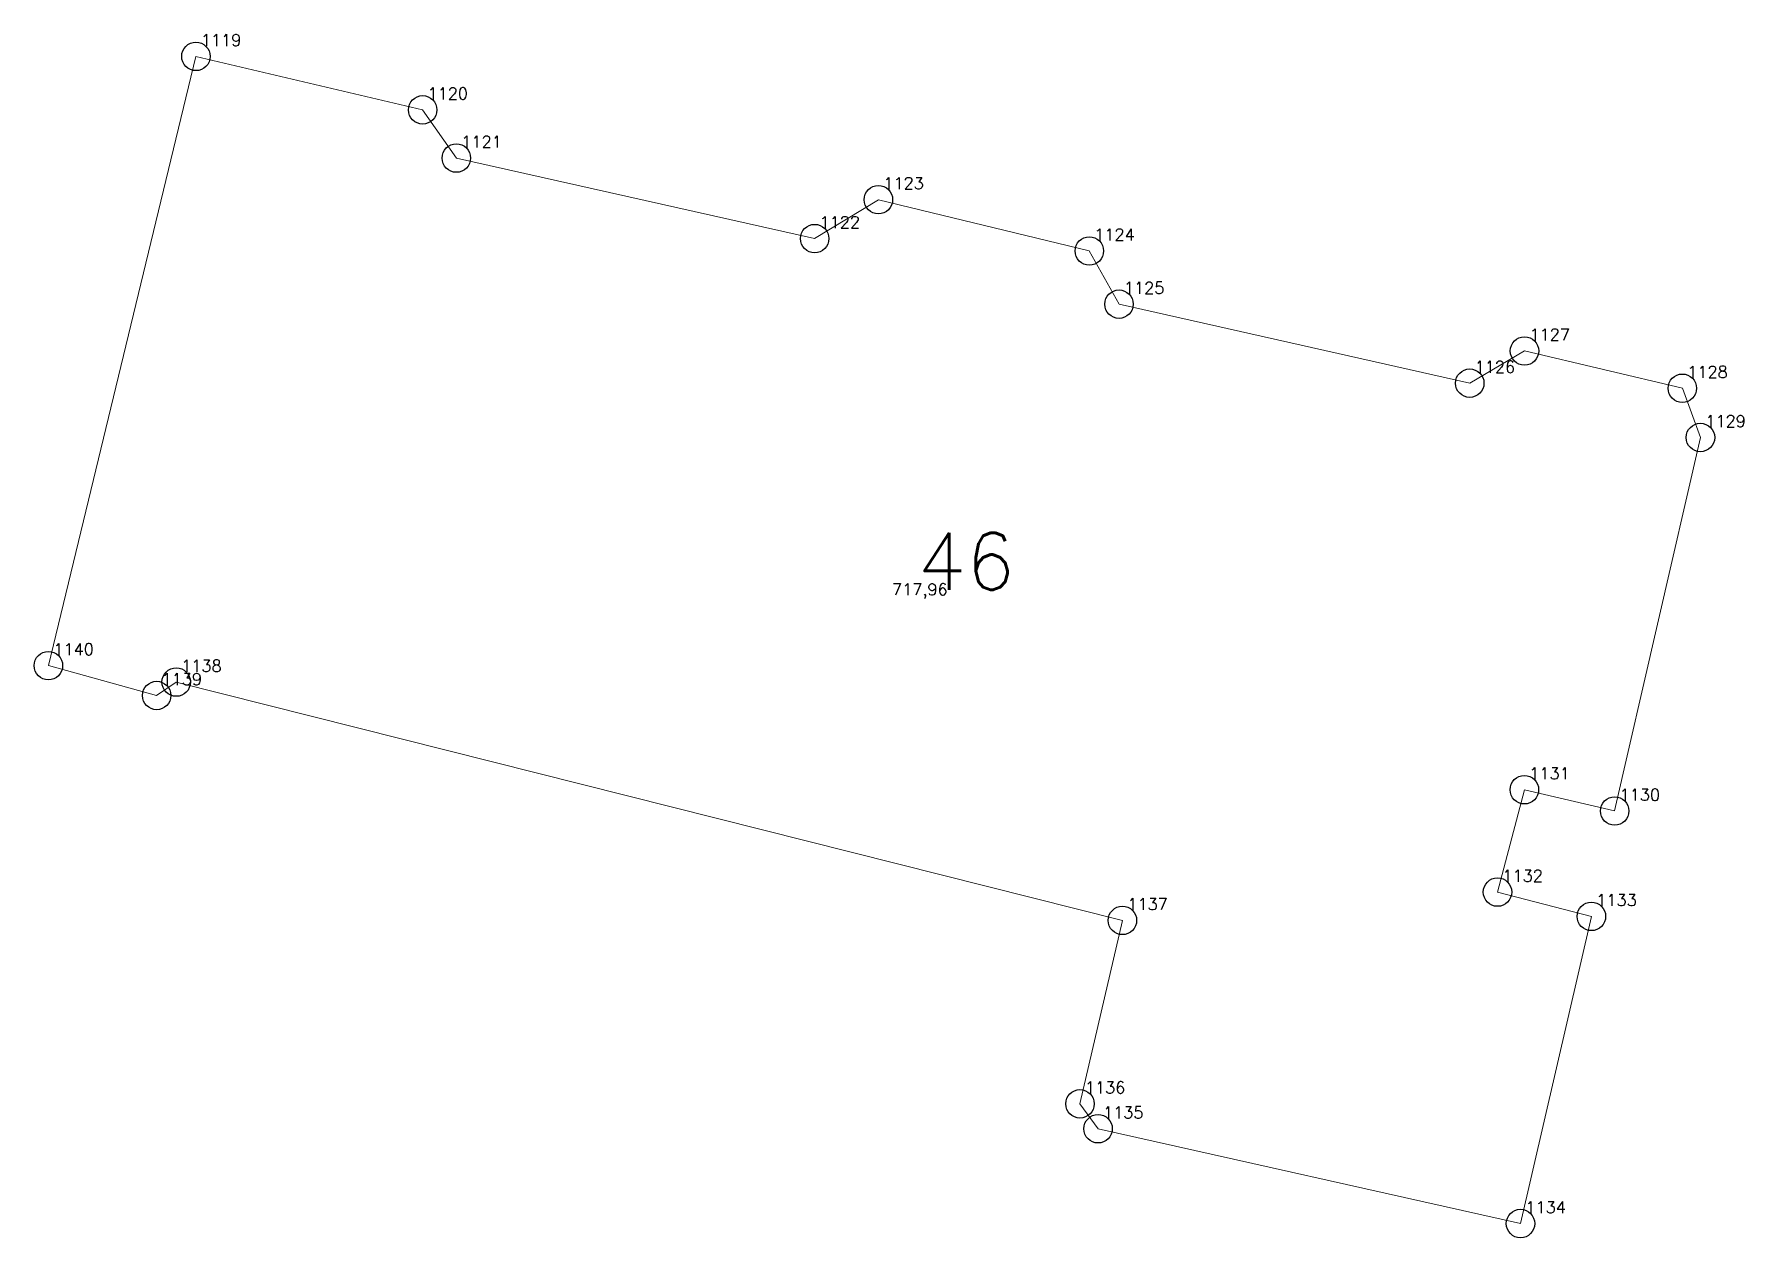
# Model space of a CAD drawing. Extents: x 1390459 to 1399082, y 355064 to 360767.
# Drawn here: x 1395275.37 to 1395320.41, y 359543.73 to 359575.43 of the extents above; entities that cross this region are included whole.
import ezdxf

# ---------------------------------------------------------------- set-up
doc = ezdxf.new("R2010")
doc.units = 0
doc.header["$PDMODE"] = 33
doc.header["$PDSIZE"] = 0.75
doc.layers.add('9 - ценная историческая застройка советский период', color=7, linetype='Continuous')
doc.layers.add('OKN_VALUED_LABELS', color=1, linetype='Continuous')
doc.styles.get("Standard").update_dxf_attribs({"font": 'simplex.shx'})

msp = doc.modelspace()

# ---------------------------------------------------------------- texts
at = {"layer": '9 - ценная историческая застройка советский период', "color": 7}
for s, p in [('1119', (1395279.756, 359575.118)), ('1120', (1395285.729, 359573.71)), ('1121', (1395286.618, 359572.441)), ('1123', (1395297.738, 359571.346)), ('1122', (1395296.057, 359570.32)), ('1124', (1395303.293, 359569.994)), ('1125', (1395304.075, 359568.593)), ('1127', (1395314.759, 359567.361)), ('1126', (1395313.315, 359566.512)), ('1128', (1395318.917, 359566.378)), ('1129', (1395319.393, 359565.081)), ('717,96', (1395297.965, 359560.65)), ('1140', (1395275.871, 359559.072)), ('1138', (1395279.238, 359558.638)), ('1139', (1395278.722, 359558.285)), ('1131', (1395314.755, 359555.804)), ('1130', (1395317.133, 359555.243)), ('1132', (1395314.046, 359553.107)), ('1137', (1395304.166, 359552.362)), ('1133', (1395316.52, 359552.467)), ('1136', (1395303.046, 359547.529)), ('1135', (1395303.524, 359546.873)), ('1134', (1395314.653, 359544.376))]:
    msp.add_text(s, height=0.3111, dxfattribs=at).set_placement(p)
at = {"layer": 'OKN_VALUED_LABELS'}
msp.add_text('46', height=1.5, dxfattribs=at).set_placement((1395298.633, 359560.792))

# ---------------------------------------------------------------- linework, layer by layer
at = {"layer": '9 - ценная историческая застройка советский период', "color": 7, "lineweight": 20}
msp.add_lwpolyline([(1395279.627, 359574.844), (1395285.6, 359573.436), (1395286.489, 359572.167), (1395295.928, 359570.046), (1395297.608, 359571.071), (1395303.164, 359569.72), (1395303.946, 359568.319), (1395313.186, 359566.238), (1395314.629, 359567.086), (1395318.787, 359566.104), (1395319.264, 359564.807), (1395317.004, 359554.969), (1395314.626, 359555.529), (1395313.917, 359552.833), (1395316.391, 359552.192), (1395314.524, 359544.102), (1395303.395, 359546.599), (1395302.917, 359547.255), (1395304.036, 359552.087), (1395279.108, 359558.364), (1395278.593, 359558.011), (1395275.741, 359558.798), (1395279.627, 359574.844)], close=True, dxfattribs=at)
at = {"layer": '9 - ценная историческая застройка советский период'}
for p in [(1395279.627, 359574.844), (1395285.6, 359573.436), (1395286.489, 359572.167), (1395297.608, 359571.071), (1395295.928, 359570.046), (1395303.164, 359569.72), (1395303.946, 359568.319), (1395314.629, 359567.086), (1395313.186, 359566.238), (1395318.787, 359566.104), (1395319.264, 359564.807), (1395275.741, 359558.798), (1395279.108, 359558.364), (1395278.593, 359558.011), (1395314.626, 359555.529), (1395317.004, 359554.969), (1395313.917, 359552.833), (1395304.036, 359552.087), (1395316.391, 359552.192), (1395302.917, 359547.255), (1395303.395, 359546.599), (1395314.524, 359544.102)]:
    msp.add_point(p, dxfattribs=at)

msp.set_redraw_order([(e.dxf.handle, doc.entitydb.next_handle()) for e in msp.query("TEXT MTEXT ATTDEF DIMENSION ARC_DIMENSION")])  # texts and dimensions are drawn at this point

doc.saveas('drawing.dxf')
